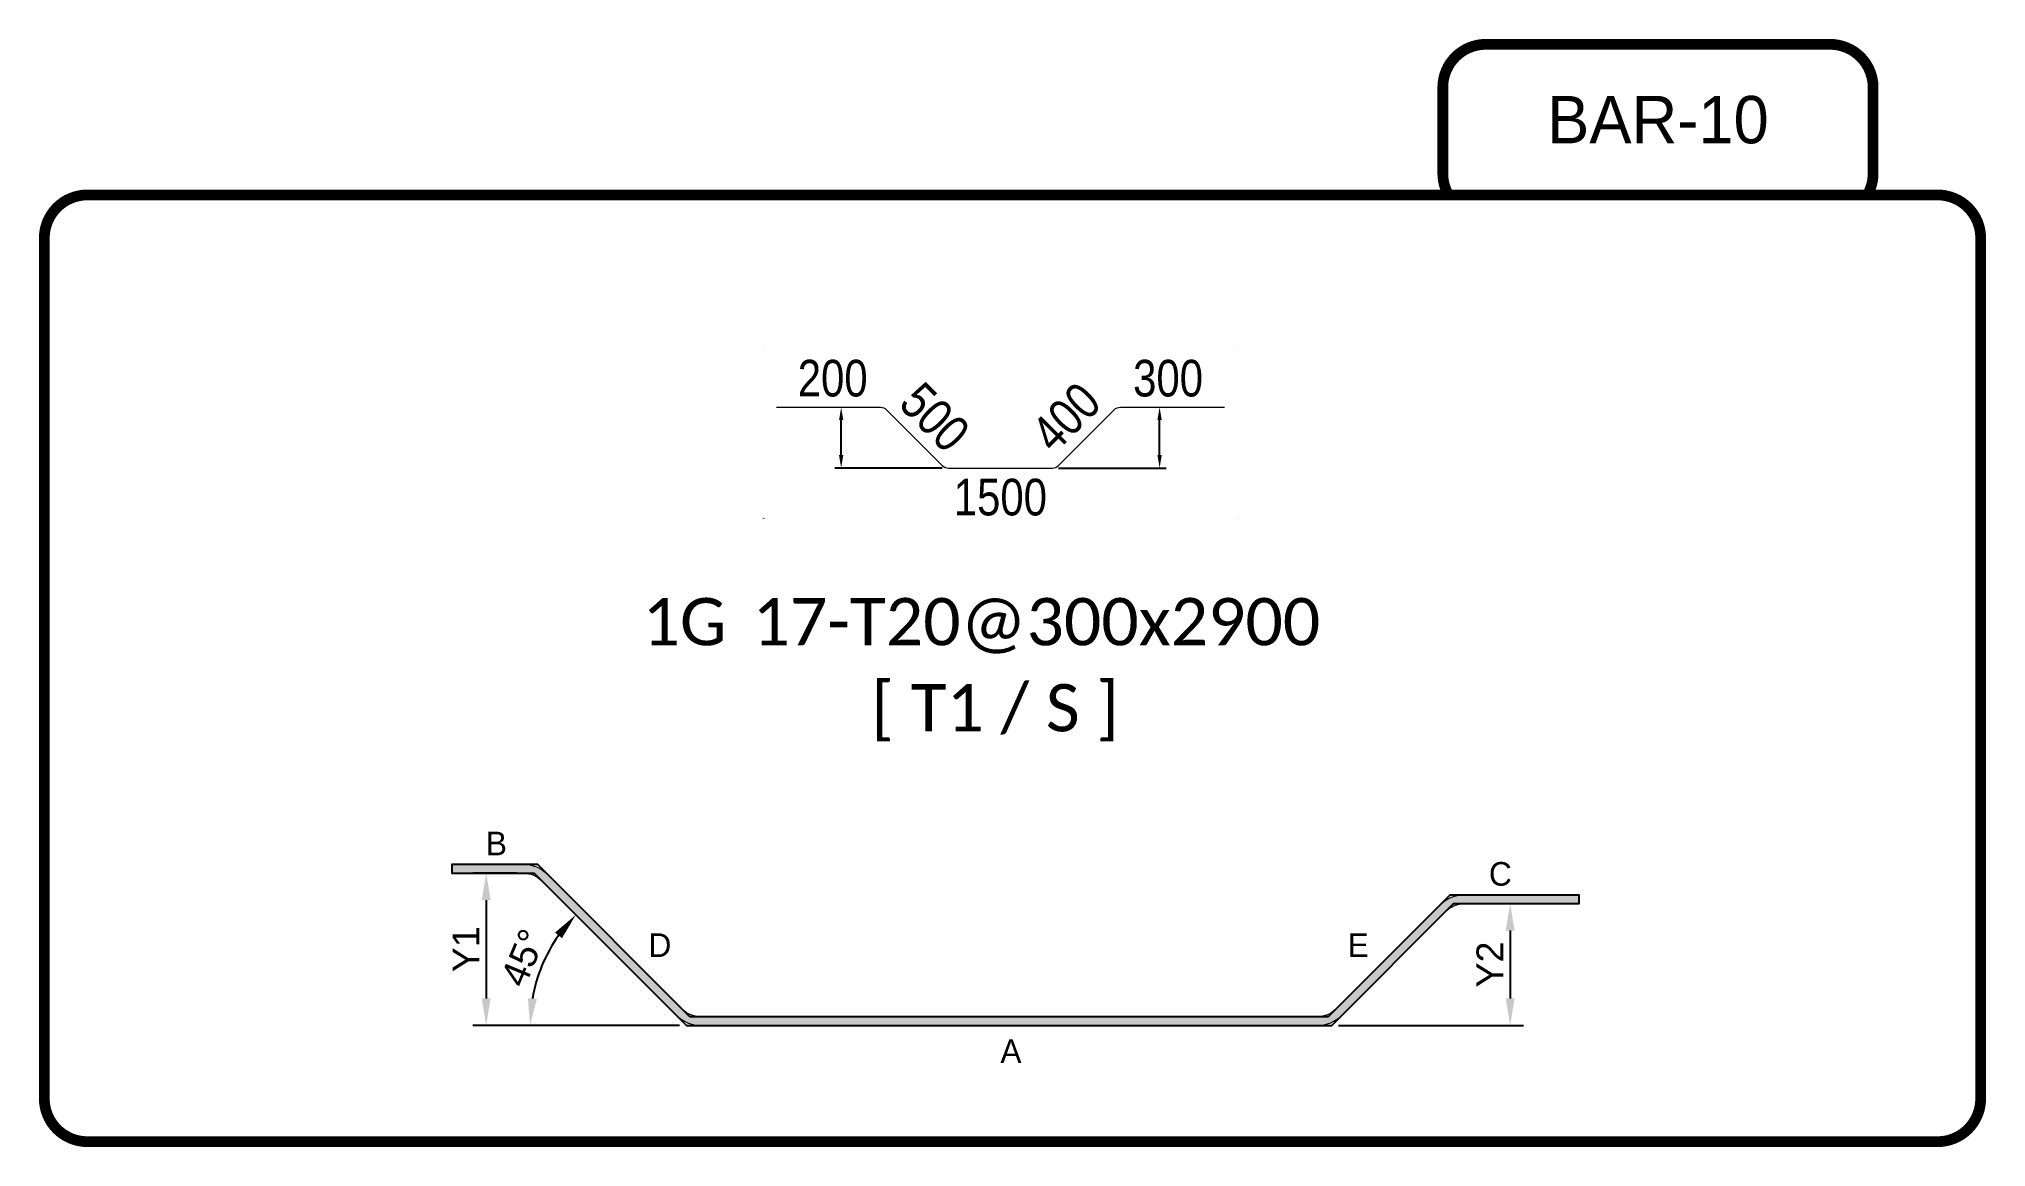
# Model space of a CAD drawing. Header units: millimetres. Extents: x -60174 to 9129, y -15592 to -3144.
# Drawn here: x -27641 to -23116, y -8092 to -5517 of the extents above; entities that cross this region are included whole.
import ezdxf
from ezdxf.enums import TextEntityAlignment as Align

# ---------------------------------------------------------------- set-up
doc = ezdxf.new("R2010")
doc.units = ezdxf.units.MM
doc.header["$LTSCALE"] = 80
doc.linetypes.add('DOT', pattern=[6.35, 0, -6.35])
for name, color, linetype, lineweight in [('S-ANNO-MARK', 2, 'Continuous', 5), ('S-RBAR-SECT', 4, 'Continuous', 9), ('S-RBAR-SECT-HTCH', 252, 'Continuous', 5), ('S-RBAR-TEXT', 3, 'Continuous', 9), ('S-REBAR-MARK', 124, 'Continuous', 9), ('S-REBAR-SHAP', 220, 'Continuous', 9)]:
    doc.layers.add(name, color=color, linetype=linetype, lineweight=lineweight)
doc.styles.add('ARIAL Narrow', font='ARIALN.TTF')
doc.styles.add('ARIAL ROUNDED', font='ARLRDBD.TTF')
doc.styles.add('CALIBRI', font='calibri.ttf')
doc.styles.get("Standard").update_dxf_attribs({"font": 'arial.ttf'})
doc.dimstyles.new('ISO-25', dxfattribs={"dimtxt": 2.5, "dimasz": 2.5, "dimexe": 1.25, "dimexo": 0.625, "dimtad": 1, "dimtxsty": 'Standard', "dimcen": 2.5, "dimadec": 0, "dimazin": 0, "dimtfac": 1, "dimtmove": 0, "dimatfit": 3, "dimfxl": 1, "dimarcsym": 0})

msp = doc.modelspace()

# ---------------------------------------------------------------- texts
at = {"layer": 'Defpoints', "style": 'ARIAL ROUNDED'}
for s, p in [('B', (-26577.87859910054, -7386.797021509713)), ('C', (-24244.71772096949, -7457.451397736678)), ('D', (-26197.78810752916, -7623.03289691551)), ('E', (-24574.95503663037, -7623.03289691551)), ('A', (-25382.0833512842, -7869.478768856437))]:
    msp.add_text(s, height=55, dxfattribs=at).set_placement(p, align=Align.MIDDLE_CENTER)
at = {"layer": 'S-ANNO-MARK', "color": 1, "style": 'ARIAL ROUNDED'}
msp.add_text('BAR-10', height=110, dxfattribs=at).set_placement((-23878.45789290445, -5704.764113513526), align=Align.MIDDLE_CENTER)

# ---------------------------------------------------------------- blocks, each defined once
blk = doc.blocks.new('*U25')
at = {"layer": 'S-RBAR-SECT-HTCH'}
h = blk.add_hatch(color=256, dxfattribs=at)
h.dxf.hatch_style = 1
edge = h.paths.add_edge_path()
edge.add_arc((-716.8629150101614, 79.9999999999998), 59.9999999999998, 224.9999999999986, 269.99999999999903, ccw=False)
edge.add_line((-759.2893218813551, 37.57359312880817), (-1071.837661840738, 350.1219330881931))
edge.add_arc((-1128.406204335666, 293.5533905932791), 79.99999999999615, 44.99999999999287, 89.99999999999332)
edge.add_line((-1128.406204335657, 373.5533905932753), (-1295.269119345819, 373.5533905932753))
edge.add_line((-1295.269119345819, 373.5533905932753), (-1295.269119345819, 353.5533905932753))
edge.add_line((-1295.269119345819, 353.5533905932753), (-1128.406204335672, 353.5533905932753))
edge.add_arc((-1128.406204335672, 293.5533905932751), 60.00000000000011, 44.999999999999886, 89.99999999999977, ccw=False)
edge.add_line((-1085.979797464479, 335.979797464468), (-773.4314575050812, 23.4314575050812))
edge.add_arc((-716.8629150101538, 79.99999999999673), 79.99999999999673, 224.9999999999939, 269.9999999999938)
edge.add_line((-716.8629150101624, 0), (716.8629150101624, 0))
edge.add_arc((716.8629150101538, 79.99999999999673), 79.99999999999673, 270.0000000000062, 315.0000000000061)
edge.add_line((773.4314575050812, 23.4314575050812), (1015.269119345825, 265.2691193458131))
edge.add_arc((1057.695526217018, 222.8427124746203), 60.00000000000009, 90.00000000000023, 135.0000000000001, ccw=False)
edge.add_line((1057.695526217018, 282.8427124746204), (1324.558441227166, 282.8427124746204))
edge.add_line((1324.558441227166, 282.8427124746204), (1324.558441227166, 302.8427124746204))
edge.add_line((1324.558441227166, 302.8427124746204), (1057.695526217003, 302.8427124746204))
edge.add_arc((1057.695526217012, 222.8427124746242), 79.99999999999613, 90.00000000000668, 135.0000000000071)
edge.add_line((1001.126983722084, 279.4112549695383), (759.2893218813551, 37.57359312880817))
edge.add_arc((716.8629150101614, 79.9999999999998), 59.99999999999978, 270.00000000000097, 315.0000000000014, ccw=False)
edge.add_line((716.8629150101624, 20), (-716.8629150101624, 20))
at = {"layer": 'Defpoints'}
blk.add_lwpolyline([(-741.7157287525479, 20), (-1095.269119345819, 373.5533905932753), (-1295.269119345819, 373.5533905932753), (-1295.269119345819, 353.5533905932753), (-1103.553390593286, 353.5533905932753), (-750, 0), (750, 0), (1032.842712474632, 282.8427124746204), (1324.558441227166, 282.8427124746204), (1324.558441227166, 302.8427124746204), (1024.558441227166, 302.8427124746204), (741.7157287525479, 20)], close=True, dxfattribs=at)
at = {"layer": 'S-RBAR-SECT', "color": 0}
blk.add_lwpolyline([(-716.8629150101624, 20, -0.1989123673796601), (-759.2893218813551, 37.57359312880817), (-1071.837661840738, 350.1219330881931, 0.1989123673796601), (-1128.406204335657, 373.5533905932753), (-1295.269119345819, 373.5533905932753), (-1295.269119345819, 353.5533905932753), (-1128.406204335672, 353.5533905932753, -0.1989123673796573), (-1085.979797464479, 335.979797464468), (-773.4314575050812, 23.4314575050812, 0.1989123673796573), (-716.8629150101624, 0), (716.8629150101624, 0, 0.1989123673796573), (773.4314575050812, 23.4314575050812), (1015.269119345825, 265.2691193458131, -0.1989123673796573), (1057.695526217018, 282.8427124746204), (1324.558441227166, 282.8427124746204), (1324.558441227166, 302.8427124746204), (1057.695526217003, 302.8427124746204, 0.1989123673796601), (1001.126983722084, 279.4112549695383), (759.2893218813551, 37.57359312880817, -0.1989123673796601), (716.8629150101624, 20)], format="xyb", close=True, dxfattribs=at)
blk = doc.blocks.new('*D23')
at = {"color": 0, "lineweight": -2, "transparency": 16777216}
for p, q in [((-26530.4581084074, -7455.912210729623), (-26632.847179834, -7455.912210729624)), ((-26601.597179834, -7518.412210729623), (-26601.597179834, -7746.965601322899)), ((-26152.05190407173, -7809.465601322899), (-26632.847179834, -7809.4656013229))]:
    blk.add_line(p, q, dxfattribs=at)
at = {"color": 0, "transparency": 16777216}
for points in [[(-26612.01384650066, -7518.412210729623), (-26591.18051316733, -7518.412210729623), (-26601.597179834, -7455.912210729623)], [(-26612.01384650066, -7746.965601322899), (-26591.18051316733, -7746.965601322899), (-26601.597179834, -7809.465601322899)]]:
    blk.add_solid(points, dxfattribs=at)
at = {"layer": 'Defpoints', "color": 0, "transparency": 16777216}
for p in [(-26514.8331084074, -7455.912210729623), (-26601.597179834, -7809.465601322899), (-26136.42690407173, -7809.465601322899)]:
    blk.add_point(p, dxfattribs=at)
at = {"color": 0, "transparency": 16777216, "insert": (-26648.60007887901, -7632.688906026252), "char_height": 62.5, "attachment_point": 5, "rotation": 90}
blk.add_mtext('Y1', dxfattribs=at)
blk = doc.blocks.new('*D24')
at = {"color": 0, "lineweight": -2, "transparency": 16777216}
for p, q in [((-24313.1063778547, -7526.622888848278), (-24190.69511683144, -7526.622888848278)), ((-24221.94511683144, -7589.122888848278), (-24221.94511683144, -7746.965601322899)), ((-24620.80190407173, -7809.465601322899), (-24190.69511683144, -7809.465601322899))]:
    blk.add_line(p, q, dxfattribs=at)
at = {"color": 0, "transparency": 16777216}
for points in [[(-24232.36178349811, -7589.122888848278), (-24211.52845016477, -7589.122888848278), (-24221.94511683144, -7526.622888848278)], [(-24232.36178349811, -7746.965601322899), (-24211.52845016477, -7746.965601322899), (-24221.94511683144, -7809.465601322899)]]:
    blk.add_solid(points, dxfattribs=at)
at = {"layer": 'Defpoints', "color": 0, "transparency": 16777216}
for p in [(-24328.7313778547, -7526.622888848278), (-24636.42690407173, -7809.465601322899), (-24221.94511683144, -7809.465601322899)]:
    blk.add_point(p, dxfattribs=at)
at = {"color": 0, "transparency": 16777216, "insert": (-24268.94801587646, -7668.044245085579), "char_height": 62.5, "attachment_point": 5, "rotation": 90}
blk.add_mtext('Y2', dxfattribs=at)
blk = doc.blocks.new('BAR-INFO')
at = {"style": 'CALIBRI', "flags": 1}
for tag, p in [('BAR_SHAPE', (228.2610914151628, -345)), ('VARIABLES', (228.2610914151628, -545)), ('A', (228.2610914151628, -745)), ('B', (228.2610914151628, -945)), ('C', (228.2610914151628, -1145)), ('D', (228.2610914151628, -1345)), ('E', (228.2610914151628, -1545)), ('F', (228.2610914151628, -1745)), ('G', (228.2610914151628, -1945)), ('H', (228.2610914151628, -2145)), ('Y1', (228.2610914151628, -2345)), ('Y2', (228.2610914151628, -2545)), ('Y3', (228.2610914151628, -2745)), ('Y4', (228.2610914151628, -2945)), ('R1', (228.2610914151628, -3145)), ('R2', (228.2610914151628, -3345)), ('R3', (228.2610914151628, -3545))]:
    blk.add_attdef(tag, text='', height=110, dxfattribs=at).set_placement(p, align=Align.MIDDLE_LEFT)
at = {"layer": 'S-RBAR-TEXT', "style": 'CALIBRI'}
for tag, p in [('BAR_INFO', (1224.992091653059, 55)), ('BAR_LOCATION', (783.2110914151635, -145))]:
    blk.add_attdef(tag, text='', height=110, dxfattribs=at).set_placement(p, align=Align.MIDDLE_CENTER)
at = {"layer": 'S-REBAR-MARK', "style": 'CALIBRI'}
blk.add_attdef('BAR_MARK', text='', height=110, dxfattribs=at).set_placement((403.7423076923078, 55), align=Align.MIDDLE_CENTER)
blk = doc.blocks.new('SHAPE-10')
at = {"layer": 'Defpoints'}
for p, q in [((-370, -52.29592654230049), (-370, 29.12542969500382)), ((370, -52.29592654230053), (370, 29.12542969500377)), ((-135, -82.29592654230056), (-385, -82.29592654230049)), ((135, -82.29592654230058), (385, -82.29592654230053))]:
    blk.add_line(p, q, dxfattribs=at)
at = {"layer": 'Defpoints', "linetype": 'DOT', "ltscale": 100}
blk.add_lwpolyline([(-550, 200), (550, 200), (550, -200), (-550, -200)], close=True, dxfattribs=at)
at = {"layer": 'Defpoints'}
for points in [[(-365, 29.12542969500381), (-375.0000000000001, 29.12542969500382), (-370, 59.12542969500382)], [(365, 29.12542969500377), (375.0000000000001, 29.12542969500377), (370, 59.12542969500378)], [(-365, -52.29592654230049), (-375.0000000000001, -52.29592654230048), (-370, -82.29592654230049)], [(365, -52.29592654230053), (375.0000000000001, -52.29592654230052), (370, -82.29592654230053)]]:
    blk.add_solid(points, dxfattribs=at)
at = {"layer": 'S-REBAR-SHAP'}
blk.add_lwpolyline([(-520.5634918610349, 59.12542969500373), (-278.847763108497, 59.12542969500373, -0.198912367379658), (-264.7056274847664, 53.26756531873434), (-135, -76.43806216603207, 0.198912367379658), (-120.8578643762694, -82.29592654230055), (120.8578643762694, -82.29592654230055, 0.198912367379658), (135, -76.43806216603207), (264.7056274847664, 53.26756531873434, -0.198912367379658), (278.847763108497, 59.12542969500373), (520.5634918610349, 59.12542969500373)], format="xyb", dxfattribs=at)
at = {"style": 'ARIAL Narrow', "flags": 1}
for tag, p in [('Y1', (-399.933095774426, -70.90891201773408)), ('Y2', (350.7681313542275, -75.92324230971735))]:
    blk.add_attdef(tag, p, '', height=85, rotation=90, dxfattribs=at)
at = {"layer": 'S-RBAR-TEXT', "style": 'ARIAL Narrow'}
for tag, p in [('B', (-389.7056274847664, 126.6254296950037)), ('C', (389.7056274847664, 126.6254296950037)), ('A', (0, -149.7959265423005))]:
    blk.add_attdef(tag, text='', height=85, dxfattribs=at).set_placement(p, align=Align.MIDDLE_CENTER)
for tag, rotation, p in [('D', 315, (-152.1231060122909, 36.14445930644251)), ('E', 44.9999999999952, (152.1231060122927, 36.14445930644069))]:
    blk.add_attdef(tag, text='', height=85, rotation=rotation, dxfattribs=at).set_placement(p, align=Align.MIDDLE_CENTER)
blk = doc.blocks.new('*D78')
at = {"color": 0, "lineweight": -2, "transparency": 16777216}
blk.add_line((-26407.69426951679, -7809.465601322892), (-26530.88266767475, -7809.465601322892), dxfattribs=at)
blk.add_arc((-26136.42690407172, -7809.465601322894), 363.2057636030304, 144.8715922718727, 170.1284077281283, dxfattribs=at)
at = {"color": 0, "transparency": 16777216}
for points in [[(-26441.4521348077, -7593.768430787441), (-26425.5078915876, -7607.177714359499), (-26393.25216248146, -7552.640342913157)], [(-26483.87716728001, -7748.093611362034), (-26504.63324512649, -7746.301124204867), (-26499.63266767474, -7809.465601322892)]]:
    blk.add_solid(points, dxfattribs=at)
at = {"layer": 'Defpoints', "color": 0, "transparency": 16777216}
for p in [(-26472.4067015362, -7473.485803858426), (-26450.97232215287, -7627.862719521381), (-26392.06926951679, -7809.465601322894), (-26136.42690407172, -7809.465601322894), (-26136.42690407172, -7809.465601322894)]:
    blk.add_point(p, dxfattribs=at)
at = {"color": 0, "transparency": 16777216, "insert": (-26515.78447536583, -7652.330550303956), "char_height": 62.5, "attachment_point": 5, "rotation": 67.50000000000048}
blk.add_mtext('45°', dxfattribs=at)

# ---------------------------------------------------------------- dimensions: what is measured, and where the dimension line sits
at = {"color": 242, "true_color": 0xcd2027}
for base, p1, p2, text, picture, middle in [((-26601.597179834, -7809.465601322899), (-26514.83310840739, -7455.91221072962), (-26136.42690407172, -7809.465601322895), 'Y1', '*D23', (-26648.60007887901, -7632.688906026252)), ((-24221.94511683144, -7809.465601322899), (-24328.7313778547, -7526.622888848275), (-24636.42690407172, -7809.465601322895), 'Y2', '*D24', (-24268.94801587646, -7668.044245085579))]:
    dim = msp.add_linear_dim(base=base, p1=p1, p2=p2, angle=90, text=text, dimstyle='ISO-25', override={"dimscale": 25}, dxfattribs=at)
    dim.commit()
    dim.dimension.update_dxf_attribs({"geometry": picture, "text_midpoint": middle})
dim = msp.add_angular_dim_2l(base=(-26450.97232215287, -7627.862719521381), line1=((-26136.42690407172, -7809.465601322895), (-26392.06926951679, -7809.465601322895)), line2=((-26136.42690407172, -7809.465601322895), (-26472.4067015362, -7473.485803858427)), dimstyle='ISO-25', override={"dimscale": 25}, dxfattribs=at)
dim.commit()
dim.dimension.update_dxf_attribs({"geometry": '*D78', "text_midpoint": (-26515.78447536583, -7652.330550303957)})

# ---------------------------------------------------------------- linework, layer by layer
at = {"layer": 'S-ANNO-MARK', "color": 251, "const_width": 25}
msp.add_lwpolyline([(-23391.85535252601, -5879.764113513525, 0.1316524975873981), (-23378.45789290445, -5829.764113513524), (-23378.45789290445, -5629.764113513525, 0.414213562373095), (-23478.45789290445, -5529.764113513525), (-24278.45789290445, -5529.764113513525, 0.414213562373095), (-24378.45789290445, -5629.764113513525), (-24378.45789290445, -5829.764113513525, 0.1316524975873933), (-24365.0604332829, -5879.764113513525, 0.1316524975873933)], format="xyb", dxfattribs=at)
msp.add_lwpolyline([(-23228.45789290445, -5879.764113513525), (-27528.45789290445, -5879.764113513525, 0.414213562373095), (-27628.45789290445, -5979.764113513525), (-27628.45789290445, -7979.764113513525, 0.414213562373095), (-27528.45789290445, -8079.764113513525), (-23228.45789290445, -8079.764113513525, 0.414213562373095), (-23128.45789290445, -7979.764113513525), (-23128.45789290445, -5979.764113513525, 0.414213562373095)], format="xyb", close=True, dxfattribs=at)

# ---------------------------------------------------------------- block references
at = {"layer": 'S-RBAR-SECT', "color": 242, "true_color": 0xcd2027}
msp.add_blockref('*U25', (-25386.42690407172, -7809.465601322895), dxfattribs=at)
at = {"layer": 'S-REBAR-MARK'}
ref = msp.add_blockref('BAR-INFO', (-26234.80634407272, -6926.364636770105), dxfattribs=at)
ref.add_attrib('BAR_MARK', '1G', dxfattribs={"height": 110, "style": 'CALIBRI'}).set_placement((-26140.75634407272, -6871.364636770105), align=Align.MIDDLE_CENTER)
ref.add_attrib('BAR_INFO', '17-T20@300x2900', dxfattribs={"layer": 'S-RBAR-TEXT', "height": 110, "style": 'CALIBRI'}).set_placement((-25322.94186526031, -6871.364636770105), align=Align.MIDDLE_CENTER)
ref.add_attrib('BAR_LOCATION', '[ T1 / S ]', dxfattribs={"layer": 'S-RBAR-TEXT', "height": 110, "style": 'CALIBRI'}).set_placement((-25418.64210734469, -7071.364636770105), align=Align.MIDDLE_CENTER)
at = {"layer": 'S-REBAR-SHAP'}
msp.add_blockref('SHAPE-10', (-25406.62108645549, -6432.113497783043), dxfattribs=at).add_auto_attribs({'A': '1500', 'B': '200', 'C': '300', 'D': '500', 'E': '400'})

msp.set_redraw_order([(e.dxf.handle, doc.entitydb.next_handle()) for e in msp.query("TEXT MTEXT ATTDEF DIMENSION ARC_DIMENSION")])  # texts and dimensions are drawn at this point

doc.saveas('drawing.dxf')
